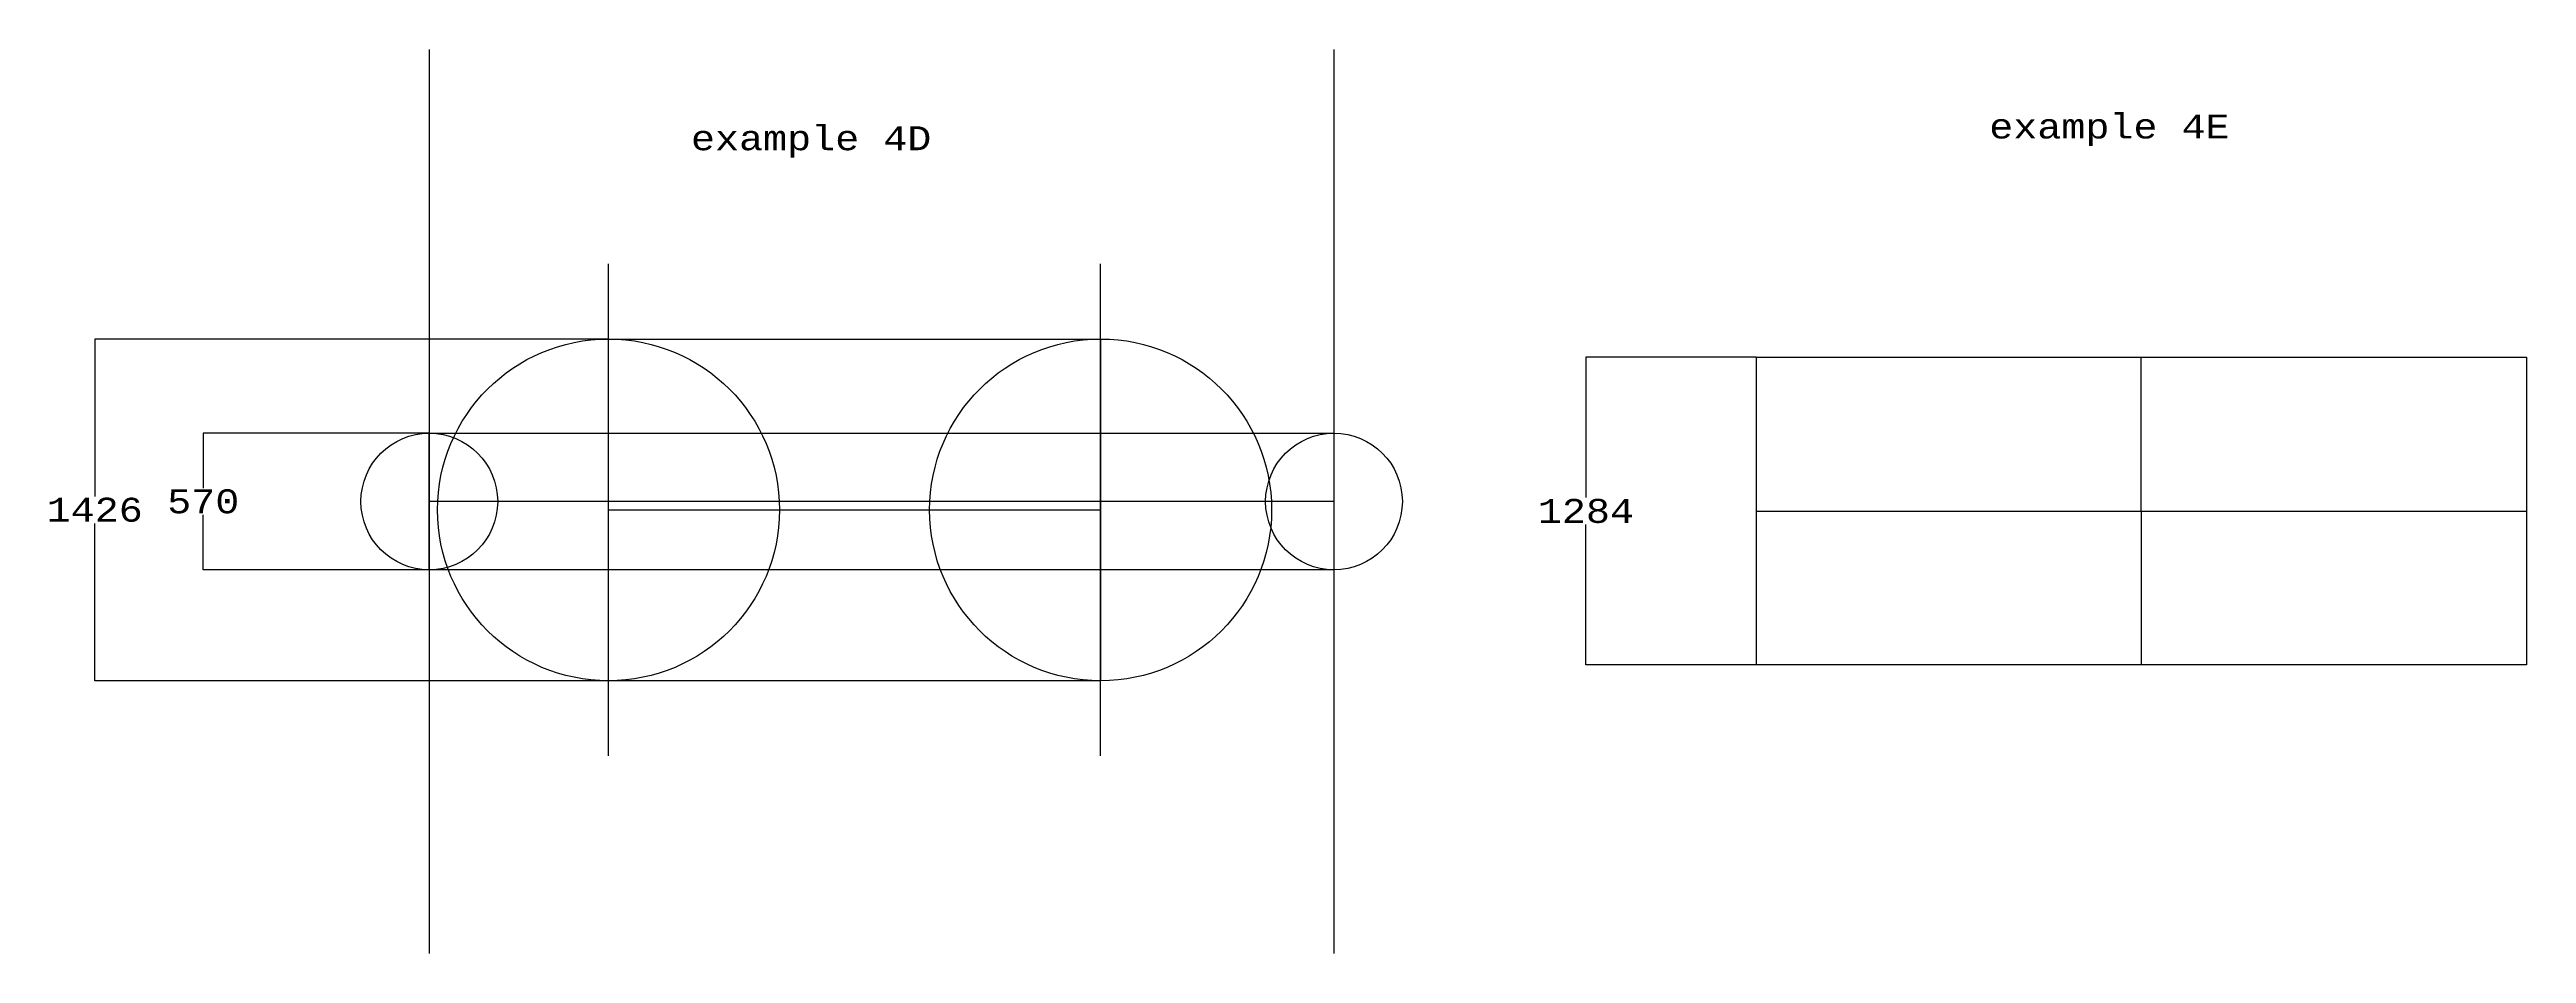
# Model space of a CAD drawing. Header units: centimetres. Extents: x -14200 to 24920, y -12667 to 8144.
# Drawn here: x -14200 to -3873, y -12667 to -8895 of the extents above; entities that cross this region are included whole.
import ezdxf

# ---------------------------------------------------------------- set-up
doc = ezdxf.new("R2010")
doc.units = ezdxf.units.CM
doc.header["$MEASUREMENT"] = 0
for name, color, linetype in [('intersection', 1, 'Continuous'), ('Rectangle', 5, 'Continuous'), ('text', 7, 'Continuous')]:
    doc.layers.add(name, color=color, linetype=linetype)
doc.styles.get("Standard").update_dxf_attribs({"font": 'COUR.TTF', "height": 100})
doc.dimstyles.get("Standard").update_dxf_attribs({"dimtxt": 0.18, "dimasz": 0.18, "dimexe": 0.18, "dimexo": 0.0625, "dimgap": 0.09, "dimtad": 0, "dimtih": 1, "dimtoh": 1, "dimdec": 0, "dimzin": 0, "dimdsep": 46, "dimtxsty": 'Standard', "dimcen": 0.09, "dimadec": 0, "dimazin": 0, "dimtfac": 1, "dimtdec": 0, "dimtofl": 0, "dimtmove": 0, "dimatfit": 3, "dimfxl": 0, "dimtolj": 1, "dimtzin": 0, "dimarcsym": 0})

# ---------------------------------------------------------------- blocks, each defined once
blk = doc.blocks.new('*D96')
at = {"color": 0, "lineweight": -2}
for p, q in [((-12617.0625, -10496), (-13559.69774980528, -10496)), ((-13559.51774980528, -10496.18), (-13559.51774980528, -10724.71341880342)), ((-13559.51774980528, -11065.82), (-13559.51774980528, -10837.28658119658)), ((-12617.0625, -11066), (-13559.69774980528, -11066))]:
    blk.add_line(p, q, dxfattribs=at)
at = {"color": 0}
for points in [[(-13559.54774980528, -10496.18), (-13559.48774980528, -10496.18), (-13559.51774980528, -10496)], [(-13559.54774980528, -11065.82), (-13559.48774980528, -11065.82), (-13559.51774980528, -11066)]]:
    blk.add_solid(points, dxfattribs=at)
at = {"color": 0, "insert": (-13559.51774980528, -10781), "char_height": 100, "attachment_point": 5}
blk.add_mtext('\\A1;570', dxfattribs=at)
blk = doc.blocks.new('*D97')
at = {"color": 0, "lineweight": -2}
for p, q in [((-11870.0625, -10103), (-14012.30255965681, -10103)), ((-14012.12255965681, -10103.18), (-14012.12255965681, -10759.71341880342)), ((-14012.12255965681, -11528.82), (-14012.12255965681, -10872.28658119658)), ((-11870.0625, -11529), (-14012.30255965681, -11529))]:
    blk.add_line(p, q, dxfattribs=at)
at = {"color": 0}
for points in [[(-14012.15255965681, -10103.18), (-14012.09255965681, -10103.18), (-14012.12255965681, -10103)], [(-14012.15255965681, -11528.82), (-14012.09255965681, -11528.82), (-14012.12255965681, -11529)]]:
    blk.add_solid(points, dxfattribs=at)
at = {"color": 0, "insert": (-14012.12255965681, -10816), "char_height": 100, "attachment_point": 5}
blk.add_mtext('\\A1;1426', dxfattribs=at)
blk = doc.blocks.new('*D153')
at = {"color": 0, "lineweight": -2}
for p, q in [((-7084.0625, -10179), (-7794.722045539521, -10179)), ((-7794.542045539521, -10179.18), (-7794.542045539521, -10764.71341880342)), ((-7794.542045539521, -11462.82), (-7794.542045539521, -10877.28658119658)), ((-7084.0625, -11463), (-7794.722045539522, -11463))]:
    blk.add_line(p, q, dxfattribs=at)
at = {"color": 0}
for points in [[(-7794.57204553952, -10179.18), (-7794.512045539521, -10179.18), (-7794.542045539521, -10179)], [(-7794.572045539521, -11462.82), (-7794.512045539522, -11462.82), (-7794.542045539521, -11463)]]:
    blk.add_solid(points, dxfattribs=at)
at = {"color": 0, "insert": (-7794.54204553952, -10821), "char_height": 100, "attachment_point": 5}
blk.add_mtext('\\A1;1284', dxfattribs=at)

msp = doc.modelspace()

# ---------------------------------------------------------------- linework, layer by layer
for p, q in [((-12617, -8895), (-12617, -12667)), ((-8845, -8895), (-8845, -12667)), ((-11870, -11842), (-11870, -9790)), ((-9818, -11842), (-9818, -9790)), ((-8845, -10781), (-12617, -10781)), ((-11870, -10816), (-9818, -10816)), ((-7084, -10821), (-3873, -10821)), ((-5479, -10821), (-3873, -10821))]:
    msp.add_line(p, q)
for centre, radius in [((-11870, -10816), 713), ((-9818, -10816), 713), ((-12617, -10781), 285), ((-8845, -10781), 285)]:
    msp.add_circle(centre, radius)
at = {"layer": 'intersection'}
for points in [[(-5479.767832219451, -10179), (-3873, -10179), (-3873, -11463), (-5478.232167780549, -11463), (-5479.767832219451, -10179)], [(-11870.0625, -10496), (-9818, -10496), (-9818, -11066), (-11870, -11066), (-11870.0625, -10496)]]:
    msp.add_lwpolyline(points, dxfattribs=at)
at = {"layer": 'Rectangle'}
for points in [[(-11870.0625, -10103), (-9818, -10103), (-9818, -11529), (-11870, -11529), (-11870, -10103)], [(-5478.232167780549, -11463), (-5479.767832219451, -10179), (-3873, -10179), (-3873, -11463), (-5478.232167780549, -11463)], [(-12617, -10496), (-8845, -10496), (-8845, -11066), (-12617.0625, -11066), (-12617, -10496)]]:
    msp.add_lwpolyline(points, dxfattribs=at)
msp.add_lwpolyline([(-7084, -10179), (-3873, -10179), (-3873, -11463), (-7084, -11463)], close=True, dxfattribs=at)

# ---------------------------------------------------------------- texts
at = {"layer": 'text'}
for s, p in [('example 4E', (-6112.991454747622, -9266.280601971856)), ('example 4D', (-11525.99140708635, -9315.28058902602))]:
    msp.add_text(s, height=100, dxfattribs=at).set_placement(p)

# ---------------------------------------------------------------- dimensions: what is measured, and where the dimension line sits
for p1, p2, distance, picture, middle in [((-11870, -10103), (-11870, -11529), -2142.1225596568092, '*D97', (-14012.12255965681, -10816)), ((-7084, -10179), (-7084, -11463), -710.5420455395206, '*D153', (-7794.54204553952, -10821)), ((-12617, -10496), (-12617, -11066), -942.5177498052799, '*D96', (-13559.51774980528, -10781))]:
    dim = msp.add_aligned_dim(p1=p1, p2=p2, distance=distance, dimstyle='Standard')
    dim.commit()
    dim.dimension.update_dxf_attribs({"geometry": picture, "text_midpoint": middle})

doc.saveas('drawing.dxf')
